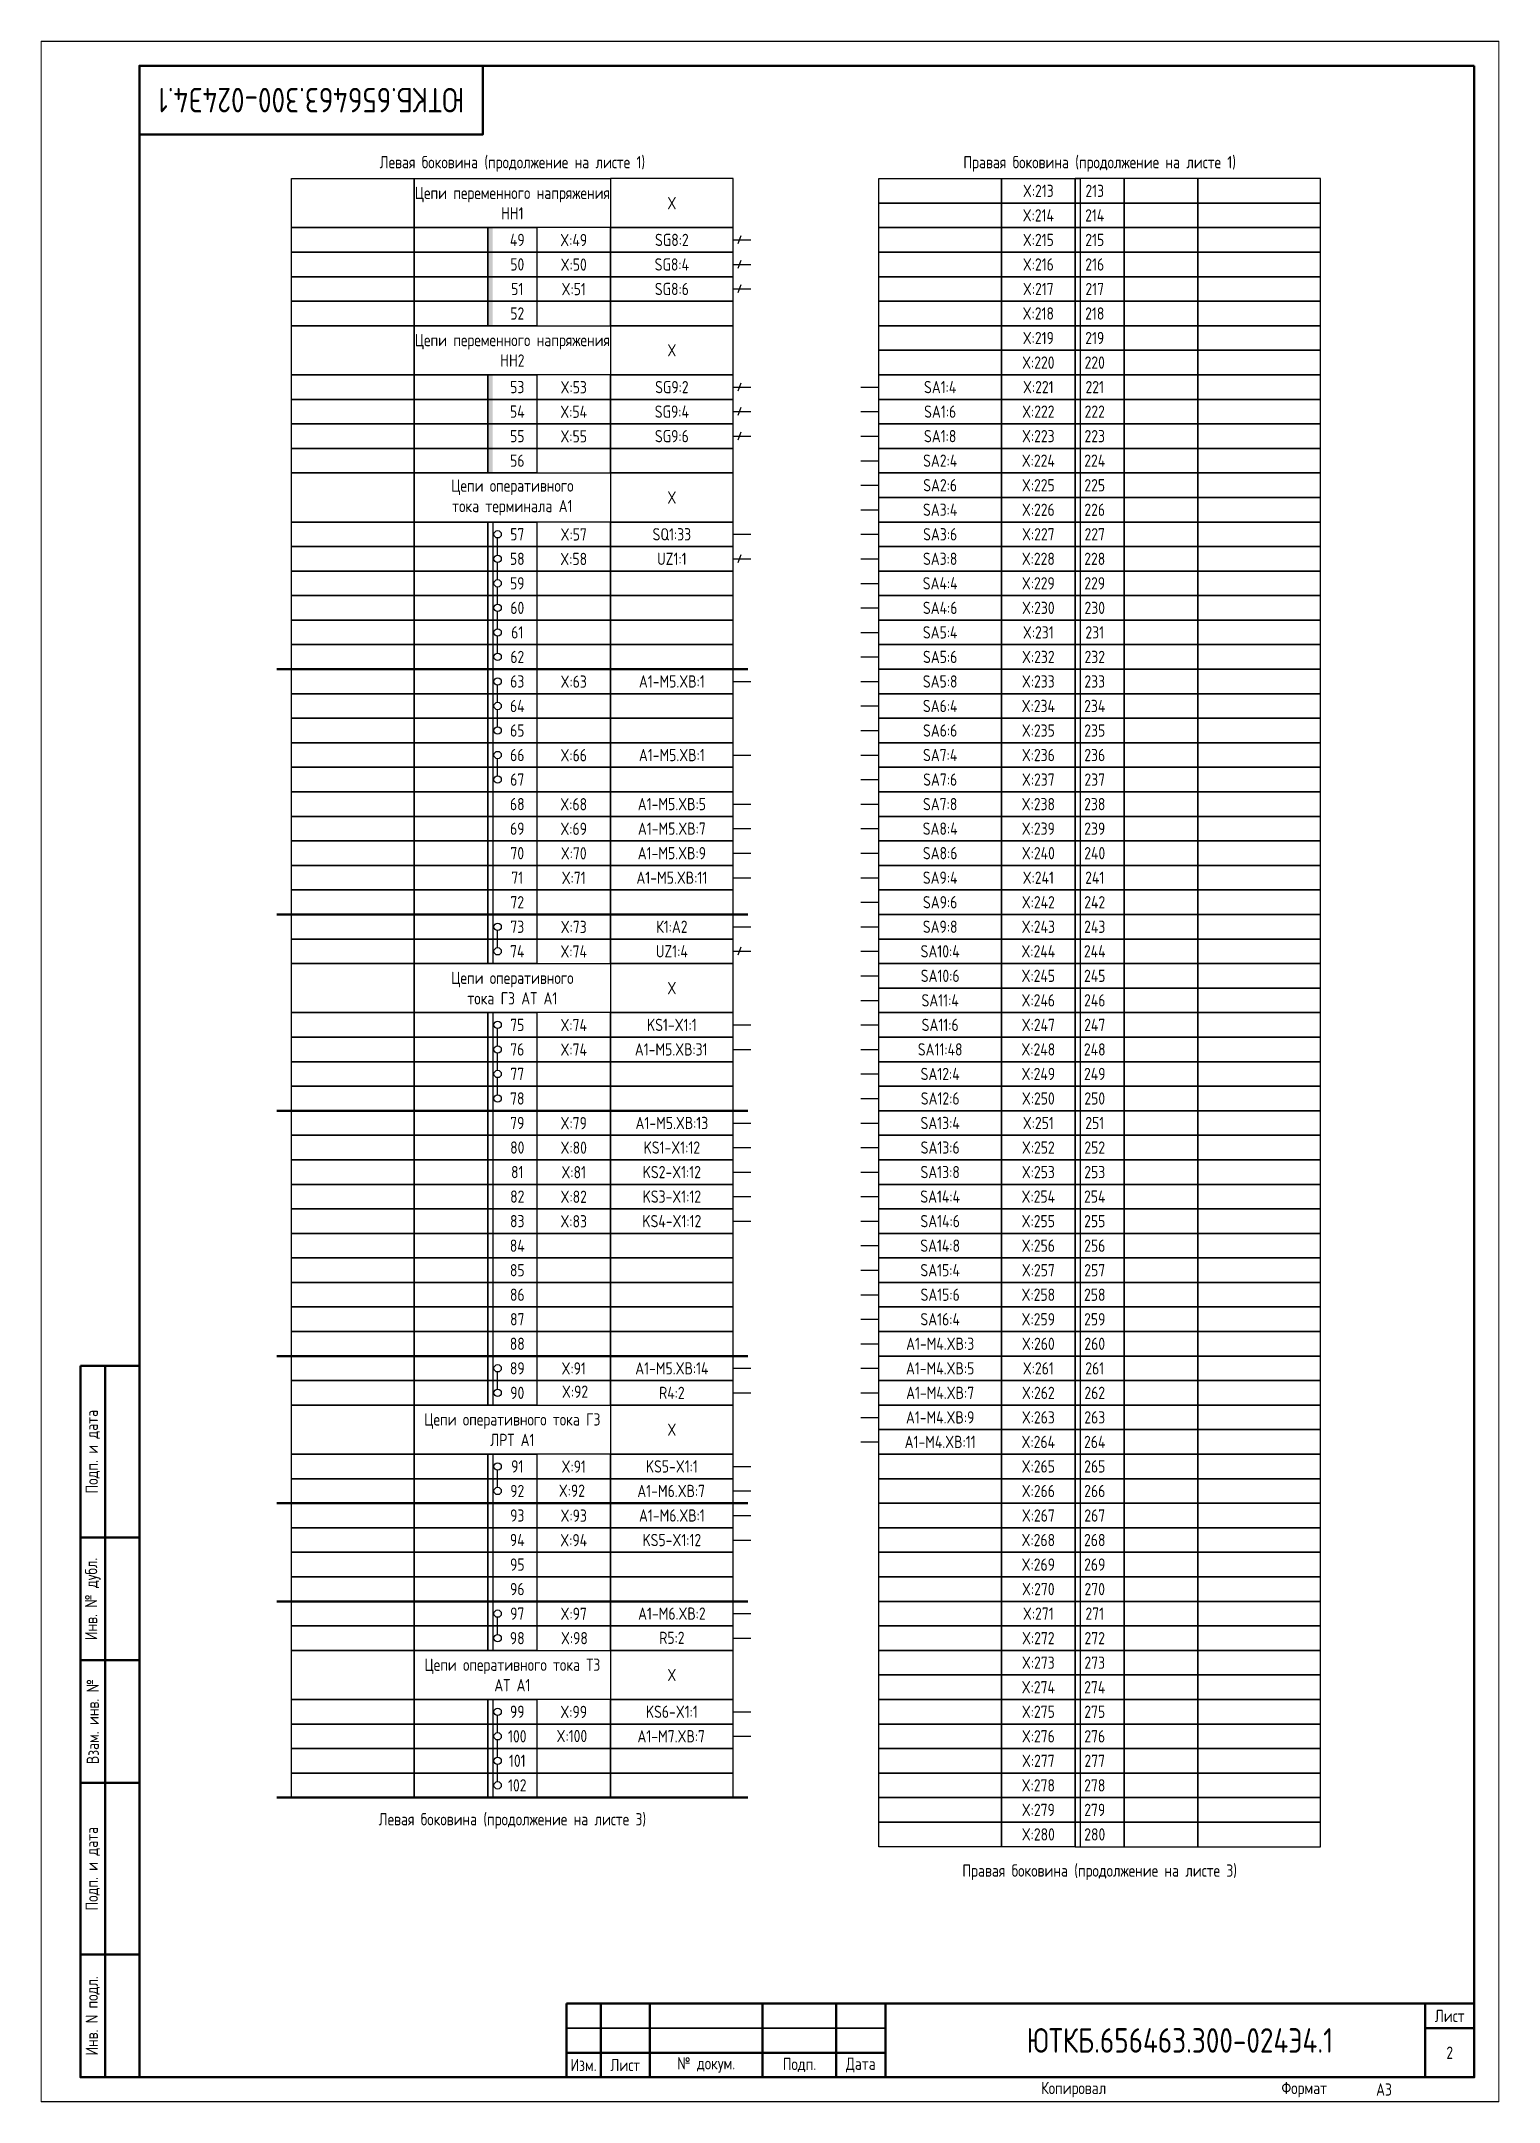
# Paper-space layout 'Э4.1_2' of a CAD drawing. Header units: millimetres, sheet in inches. Extents: x 330.3 to 347, y 96.7 to 120.3.
# The model-space entities are those that its viewports show. They can reach past a viewport. Long polylines and large blocks are cut down to what shows.
import ezdxf

# ---------------------------------------------------------------- set-up
doc = ezdxf.new("R2010")
doc.units = ezdxf.units.MM
doc.styles.add('Gost_type_A', font='GOST_0.TTF')

psp = doc.layouts.new('Э4.1_2')

msp = doc.modelspace()

# ---------------------------------------------------------------- texts
at = {"insert": (5392, 408), "char_height": 5, "width": 70, "attachment_point": 5, "rotation": 180, "style": 'Gost_type_A'}
msp.add_mtext('ЮТКБ.656463.300-024Э4.1', dxfattribs=at)
at = {"style": 'Gost_type_A'}
for s, insert, char_height, width, attachment_point in [('Левая боковина (продолжение на листе 1)', (5433, 395), 2.5, 90, 5), ('Правая боковина (продолжение на листе 1)', (5552.67, 395), 2.5, 90, 5), ('Цепи переменного напряжения НН1', (5433, 387), 2.5, 40, 5), ('X', (5465.5, 387), 2.5, 25, 5), ('SG8:2', (5465.5, 379.5), 2.5, 25, 5), ('SG8:4', (5465.5, 374.5), 2.5, 25, 5), ('SG8:6', (5465.5, 369.5), 2.5, 25, 5), ('Цепи переменного напряжения НН2', (5433, 357), 2.5, 40, 5), ('X', (5465.5, 357), 2.5, 25, 5), ('SG9:2', (5465.5, 349.5), 2.5, 25, 5), ('SA1:4', (5520.17, 349.5), 2.5, 25, 5), ('SG9:4', (5465.5, 344.5), 2.5, 25, 5), ('SA1:6', (5520.17, 344.5), 2.5, 25, 5), ('SG9:6', (5465.5, 339.5), 2.5, 25, 5), ('SA1:8', (5520.17, 339.5), 2.5, 25, 5), ('SA2:4', (5520.17, 334.5), 2.5, 25, 5), ('Цепи оперативного \\Pтока терминала А1', (5433, 327), 2.5, 40, 5), ('X', (5465.5, 327), 2.5, 25, 5), ('SA2:6', (5520.17, 329.5), 2.5, 25, 5), ('SA3:4', (5520.17, 324.5), 2.5, 25, 5), ('SQ1:33', (5465.5, 319.5), 2.5, 25, 5), ('SA3:6', (5520.17, 319.5), 2.5, 25, 5), ('SA3:8', (5520.17, 314.5), 2.5, 25, 5), ('SA4:4', (5520.17, 309.5), 2.5, 25, 5), ('SA4:6', (5520.17, 304.5), 2.5, 25, 5), ('SA5:4', (5520.17, 299.5), 2.5, 25, 5), ('SA5:6', (5520.17, 294.5), 2.5, 25, 5), ('A1-М5.XB:1', (5465.5, 289.5), 2.5, 25, 5), ('SA5:8', (5520.17, 289.5), 2.5, 25, 5), ('SA6:4', (5520.17, 284.5), 2.5, 25, 5), ('SA6:6', (5520.17, 279.5), 2.5, 25, 5), ('A1-М5.XB:1', (5465.5, 274.5), 2.5, 25, 5), ('SA7:4', (5520.17, 274.5), 2.5, 25, 5), ('SA7:6', (5520.17, 269.5), 2.5, 25, 5), ('A1-М5.XB:5', (5465.5, 264.5), 2.5, 25, 5), ('SA7:8', (5520.17, 264.5), 2.5, 25, 5), ('A1-М5.XB:7', (5465.5, 259.5), 2.5, 25, 5), ('SA8:4', (5520.17, 259.5), 2.5, 25, 5), ('A1-М5.XB:9', (5465.5, 254.5), 2.5, 25, 5), ('SA8:6', (5520.17, 254.5), 2.5, 25, 5), ('A1-М5.XB:11', (5465.5, 249.5), 2.5, 25, 5), ('SA9:4', (5520.17, 249.5), 2.5, 25, 5), ('SA9:6', (5520.17, 244.5), 2.5, 25, 5), ('К1:А2', (5465.5, 239.5), 2.5, 25, 5), ('SA9:8', (5520.17, 239.5), 2.5, 25, 5), ('SA10:4', (5520.17, 234.5), 2.5, 25, 5), ('Цепи оперативного \\Pтока ГЗ АТ А1', (5433, 227), 2.5, 40, 5), ('X', (5465.5, 227), 2.5, 25, 5), ('SA10:6', (5520.17, 229.5), 2.5, 25, 5), ('SA11:4', (5520.17, 224.5), 2.5, 25, 5), ('KS1-X1:1', (5465.5, 219.5), 2.5, 25, 5), ('SA11:6', (5520.17, 219.5), 2.5, 25, 5), ('A1-М5.XВ:31', (5465.36, 214.5), 2.5, 24.7262, 5), ('SA11:48', (5520.17, 214.5), 2.5, 25, 5), ('SA12:4', (5520.17, 209.5), 2.5, 25, 5), ('SA12:6', (5520.17, 204.5), 2.5, 25, 5), ('A1-М5.XВ:13', (5465.5, 199.5), 2.5, 25, 5), ('SA13:4', (5520.17, 199.5), 2.5, 25, 5), ('KS1-X1:12', (5465.5, 194.5), 2.5, 25, 5), ('SA13:6', (5520.17, 194.5), 2.5, 25, 5), ('KS2-X1:12', (5465.5, 189.5), 2.5, 25, 5), ('SA13:8', (5520.17, 189.5), 2.5, 25, 5), ('KS3-X1:12', (5465.5, 184.5), 2.5, 25, 5), ('SA14:4', (5520.17, 184.5), 2.5, 25, 5), ('KS4-X1:12', (5465.5, 179.5), 2.5, 25, 5), ('SA14:6', (5520.17, 179.5), 2.5, 25, 5), ('SA14:8', (5520.17, 174.5), 2.5, 25, 5), ('SA15:4', (5520.17, 169.5), 2.5, 25, 5), ('SA15:6', (5520.17, 164.5), 2.5, 25, 5), ('SA16:4', (5520.17, 159.5), 2.5, 25, 5), ('A1-M4.XB:3', (5520.17, 154.5), 2.5, 25, 5), ('A1-М5.XВ:14', (5465.5, 149.5), 2.5, 25, 5), ('A1-M4.XB:5', (5520.17, 149.5), 2.5, 25, 5), ('R4:2', (5465.5, 144.5), 2.5, 25, 5), ('A1-M4.XB:7', (5520.17, 144.5), 2.5, 25, 5), ('Цепи оперативного тока ГЗ ЛРТ А1', (5433, 137), 2.5, 40, 5), ('A1-M4.XB:9', (5520.17, 139.5), 2.5, 25, 5), ('X', (5465.5, 137), 2.5, 25, 5), ('A1-M4.XB:11', (5520.17, 134.5), 2.5, 25, 5), ('KS5-X1:1', (5465.5, 129.5), 2.5, 25, 5), ('A1-М6.XВ:7', (5465.36, 124.5), 2.5, 24.7262, 5), ('A1-М6.XВ:1', (5465.5, 119.5), 2.5, 25, 5), ('KS5-X1:12', (5465.5, 114.5), 2.5, 25, 5), ('A1-М6.XВ:2', (5465.5, 99.5), 2.5, 25, 5), ('R5:2', (5465.5, 94.57), 2.5, 25, 5), ('Цепи оперативного тока ТЗ АТ А1', (5433, 87), 2.5, 40, 5), ('X', (5465.5, 87), 2.5, 25, 5), ('KS6-X1:1', (5465.5, 79.5), 2.5, 25, 5), ('A1-М7.XВ:7', (5465.36, 74.5), 2.5, 24.7262, 5), ('Левая боковина (продолжение на листе 3)', (5433, 57.25), 2.5, 90, 5), ('\\pxt31;Правая боковина (продолжение на листе 3)', (5552.67, 46.79), 2.5, 90, 5), ('ЮТКБ.656463.300-024Э4.1', (5569, 12.5), 5, 120, 5), ('2', (5624, 10), 2.5, 10, 5), ('A3', (5609, 2.5), 2.5, 20, 4), ('A3', (5609, 2.5), 2.5, 20, 4)]:
    msp.add_mtext(s, dxfattribs=dict(at, insert=insert, char_height=char_height, width=width, attachment_point=attachment_point))
at = {"ltscale": 10, "char_height": 2.5, "attachment_point": 5, "style": 'Gost_type_A'}
for s, insert, width in [('X:213', (5540.17, 389.5), 15), ('213', (5551.67, 389.5), 8), ('X:214', (5540.17, 384.5), 15), ('214', (5551.67, 384.5), 8), ('49', (5434, 379.5), 8), ('X:49', (5445.5, 379.47), 15), ('X:215', (5540.17, 379.5), 15), ('215', (5551.67, 379.5), 8), ('50', (5434, 374.5), 8), ('X:50', (5445.5, 374.47), 15), ('X:216', (5540.17, 374.5), 15), ('216', (5551.67, 374.5), 8), ('51', (5434, 369.5), 8), ('X:51', (5445.5, 369.47), 15), ('X:217', (5540.17, 369.5), 15), ('217', (5551.67, 369.5), 8), ('52', (5434, 364.5), 8), ('X:218', (5540.17, 364.5), 15), ('218', (5551.67, 364.5), 8), ('X:219', (5540.17, 359.5), 15), ('219', (5551.67, 359.5), 8), ('X:220', (5540.17, 354.5), 15), ('220', (5551.67, 354.5), 8), ('53', (5434, 349.5), 8), ('X:53', (5445.5, 349.47), 15), ('X:221', (5540.17, 349.5), 15), ('221', (5551.67, 349.5), 8), ('54', (5434, 344.5), 8), ('X:54', (5445.5, 344.47), 15), ('X:222', (5540.17, 344.5), 15), ('222', (5551.67, 344.5), 8), ('55', (5434, 339.5), 8), ('X:55', (5445.5, 339.47), 15), ('X:223', (5540.17, 339.5), 15), ('223', (5551.67, 339.5), 8), ('56', (5434, 334.5), 8), ('X:224', (5540.17, 334.5), 15), ('224', (5551.67, 334.5), 8), ('X:225', (5540.17, 329.5), 15), ('225', (5551.67, 329.5), 8), ('X:226', (5540.17, 324.5), 15), ('226', (5551.67, 324.5), 8), ('57', (5434, 319.5), 8), ('X:57', (5445.5, 319.47), 15), ('X:227', (5540.17, 319.5), 15), ('227', (5551.67, 319.5), 8), ('58', (5434, 314.5), 8), ('X:58', (5445.5, 314.47), 15), ('X:228', (5540.17, 314.5), 15), ('228', (5551.67, 314.5), 8), ('59', (5434, 309.5), 8), ('X:229', (5540.17, 309.5), 15), ('229', (5551.67, 309.5), 8), ('60', (5434, 304.5), 8), ('X:230', (5540.17, 304.5), 15), ('230', (5551.67, 304.5), 8), ('61', (5434, 299.5), 8), ('X:231', (5540.17, 299.5), 15), ('231', (5551.67, 299.5), 8), ('62', (5434, 294.5), 8), ('X:232', (5540.17, 294.5), 15), ('232', (5551.67, 294.5), 8), ('63', (5434, 289.5), 8), ('X:63', (5445.5, 289.47), 15), ('X:233', (5540.17, 289.5), 15), ('233', (5551.67, 289.5), 8), ('64', (5434, 284.5), 8), ('X:234', (5540.17, 284.5), 15), ('234', (5551.67, 284.5), 8), ('65', (5434, 279.5), 8), ('X:235', (5540.17, 279.5), 15), ('235', (5551.67, 279.5), 8), ('66', (5434, 274.5), 8), ('X:66', (5445.5, 274.47), 15), ('X:236', (5540.17, 274.5), 15), ('236', (5551.67, 274.5), 8), ('67', (5434, 269.5), 8), ('X:237', (5540.17, 269.5), 15), ('237', (5551.67, 269.5), 8), ('68', (5434, 264.5), 8), ('X:68', (5445.5, 264.47), 15), ('X:238', (5540.17, 264.5), 15), ('238', (5551.67, 264.5), 8), ('69', (5434, 259.5), 8), ('X:69', (5445.5, 259.47), 15), ('X:239', (5540.17, 259.5), 15), ('239', (5551.67, 259.5), 8), ('70', (5434, 254.5), 8), ('X:70', (5445.5, 254.47), 15), ('X:240', (5540.17, 254.5), 15), ('240', (5551.67, 254.5), 8), ('71', (5434, 249.5), 8), ('X:71', (5445.5, 249.47), 15), ('X:241', (5540.17, 249.5), 15), ('241', (5551.67, 249.5), 8), ('72', (5434, 244.5), 8), ('X:242', (5540.17, 244.5), 15), ('242', (5551.67, 244.5), 8), ('73', (5434, 239.5), 8), ('X:73', (5445.5, 239.47), 15), ('X:243', (5540.17, 239.5), 15), ('243', (5551.67, 239.5), 8), ('74', (5434, 234.5), 8), ('X:74', (5445.5, 234.47), 15), ('X:244', (5540.17, 234.5), 15), ('244', (5551.67, 234.5), 8), ('X:245', (5540.17, 229.5), 15), ('245', (5551.67, 229.5), 8), ('X:246', (5540.17, 224.5), 15), ('246', (5551.67, 224.5), 8), ('75', (5434, 219.5), 8), ('X:74', (5445.5, 219.47), 15), ('X:247', (5540.17, 219.5), 15), ('247', (5551.67, 219.5), 8), ('76', (5434, 214.5), 8), ('X:74', (5445.5, 214.47), 15), ('X:248', (5540.17, 214.5), 15), ('248', (5551.67, 214.5), 8), ('77', (5434, 209.5), 8), ('X:249', (5540.17, 209.5), 15), ('249', (5551.67, 209.5), 8), ('78', (5434, 204.5), 8), ('X:250', (5540.17, 204.5), 15), ('250', (5551.67, 204.5), 8), ('79', (5434, 199.5), 8), ('X:79', (5445.5, 199.47), 15), ('X:251', (5540.17, 199.5), 15), ('251', (5551.67, 199.5), 8), ('80', (5434, 194.5), 8), ('X:80', (5445.5, 194.47), 15), ('X:252', (5540.17, 194.5), 15), ('252', (5551.67, 194.5), 8), ('81', (5434, 189.5), 8), ('X:81', (5445.5, 189.47), 15), ('X:253', (5540.17, 189.5), 15), ('253', (5551.67, 189.5), 8), ('82', (5434, 184.5), 8), ('X:82', (5445.5, 184.47), 15), ('X:254', (5540.17, 184.5), 15), ('254', (5551.67, 184.5), 8), ('83', (5434, 179.5), 8), ('X:83', (5445.5, 179.47), 15), ('X:255', (5540.17, 179.5), 15), ('255', (5551.67, 179.5), 8), ('84', (5434, 174.5), 8), ('X:256', (5540.17, 174.5), 15), ('256', (5551.67, 174.5), 8), ('85', (5434, 169.5), 8), ('X:257', (5540.17, 169.5), 15), ('257', (5551.67, 169.5), 8), ('86', (5434, 164.5), 8), ('X:258', (5540.17, 164.5), 15), ('258', (5551.67, 164.5), 8), ('87', (5434, 159.5), 8), ('X:259', (5540.17, 159.5), 15), ('259', (5551.67, 159.5), 8), ('88', (5434, 154.5), 8), ('X:260', (5540.17, 154.5), 15), ('260', (5551.67, 154.5), 8), ('89', (5434, 149.5), 8), ('X:91', (5445.5, 149.47), 15), ('X:261', (5540.17, 149.5), 15), ('261', (5551.67, 149.5), 8), ('90', (5434, 144.5), 8), ('X:92', (5445.77, 144.74), 15), ('X:262', (5540.17, 144.5), 15), ('262', (5551.67, 144.5), 8), ('X:263', (5540.17, 139.5), 15), ('263', (5551.67, 139.5), 8), ('X:264', (5540.17, 134.5), 15), ('264', (5551.67, 134.5), 8), ('91', (5434, 129.5), 8), ('X:91', (5445.5, 129.47), 15), ('X:265', (5540.17, 129.5), 15), ('265', (5551.67, 129.5), 8), ('92', (5434, 124.5), 8), ('X:92', (5445.13, 124.55), 15), ('X:266', (5540.17, 124.5), 15), ('266', (5551.67, 124.5), 8), ('93', (5434, 119.5), 8), ('X:93', (5445.5, 119.47), 15), ('X:267', (5540.17, 119.5), 15), ('267', (5551.67, 119.5), 8), ('94', (5434, 114.5), 8), ('X:94', (5445.5, 114.47), 15), ('X:268', (5540.17, 114.5), 15), ('268', (5551.67, 114.5), 8), ('95', (5434, 109.5), 8), ('X:269', (5540.17, 109.5), 15), ('269', (5551.67, 109.5), 8), ('96', (5434, 104.5), 8), ('X:270', (5540.17, 104.5), 15), ('270', (5551.67, 104.5), 8), ('97', (5434, 99.5), 8), ('X:97', (5445.5, 99.47), 15), ('X:271', (5540.17, 99.5), 15), ('271', (5551.67, 99.5), 8), ('98', (5434, 94.5), 8), ('X:98', (5445.64, 94.5), 15.2738), ('X:272', (5540.17, 94.5), 15), ('272', (5551.67, 94.5), 8), ('X:273', (5540.17, 89.5), 15), ('273', (5551.67, 89.5), 8), ('X:274', (5540.17, 84.5), 15), ('274', (5551.67, 84.5), 8), ('99', (5434, 79.5), 8), ('X:99', (5445.5, 79.47), 15), ('X:275', (5540.17, 79.5), 15), ('275', (5551.67, 79.5), 8), ('100', (5434, 74.5), 8), ('X:100', (5445.13, 74.55), 15), ('X:276', (5540.17, 74.5), 15), ('276', (5551.67, 74.5), 8), ('101', (5434, 69.5), 8), ('X:277', (5540.17, 69.5), 15), ('277', (5551.67, 69.5), 8), ('102', (5434, 64.5), 8), ('X:278', (5540.17, 64.5), 15), ('278', (5551.67, 64.5), 8), ('X:279', (5540.17, 59.5), 15), ('279', (5551.67, 59.5), 8), ('X:280', (5540.17, 54.5), 15), ('280', (5551.67, 54.5), 8)]:
    msp.add_mtext(s, dxfattribs=dict(at, insert=insert, width=width))
at = {"color": 0, "char_height": 2.5, "width": 25, "attachment_point": 5, "style": 'Gost_type_A'}
for s, insert in [('UZ1:1', (5465.5, 314.5)), ('UZ1:4', (5465.5, 234.5))]:
    msp.add_mtext(s, dxfattribs=dict(at, insert=insert))

# ---------------------------------------------------------------- blocks, each defined once
blk = doc.blocks.new('Штамп левый нижний')
at = {"lineweight": 50}
for points in [[(-12, 145), (-7, 145), (-7, 110), (-12, 110)], [(-7, 145), (0, 145), (0, 110), (-7, 110)], [(-12, 110), (-7, 110), (-7, 85), (-12, 85)], [(-7, 110), (0, 110), (0, 85), (-7, 85)], [(-12, 85), (-7, 85), (-7, 60), (-12, 60)], [(-7, 85), (0, 85), (0, 60), (-7, 60)], [(-12, 60), (-7, 60), (-7, 25), (-12, 25)], [(-7, 60), (0, 60), (0, 25), (-7, 25)], [(-12, 25), (-7, 25), (-7, 0), (-12, 0)], [(-7, 25), (0, 25), (0, 0), (-7, 0)]]:
    blk.add_lwpolyline(points, close=True, dxfattribs=at)
at = {"char_height": 2.5, "attachment_point": 5, "rotation": 90, "style": 'Gost_type_A'}
for s, insert, width in [('Подп. и дата', (-9.5, 127.5), 35), ('Инв. № дубл.', (-9.5, 97.5), 25), ('Взам. инв. №', (-9.5, 72.5), 25), ('Подп. и дата', (-9.5, 42.5), 35), ('Инв. N подл.', (-9.5, 12.5), 25)]:
    blk.add_mtext(s, dxfattribs=dict(at, insert=insert, width=width))
blk = doc.blocks.new('Штамп угловой верхний')
at = {"lineweight": 50}
blk.add_lwpolyline([(0, 0), (70, 0), (70, -14), (0, -14)], close=True, dxfattribs=at)
blk = doc.blocks.new('Штамп малый нижний')
at = {"lineweight": 50}
for points in [[(-185, 15), (-178, 15), (-178, 5), (-185, 5)], [(-178, 15), (-168, 15), (-168, 5), (-178, 5)], [(-168, 15), (-145, 15), (-145, 5), (-168, 5)], [(-145, 15), (-130, 15), (-130, 5), (-145, 5)], [(-130, 15), (-120, 15), (-120, 5), (-130, 5)], [(-120, 15), (-10, 15), (-10, 0), (-120, 0)], [(-10, 15), (0, 15), (0, 10), (-10, 10)], [(-10, 10), (0, 10), (0, 0), (-10, 0)], [(-185, 5), (-178, 5), (-178, 0), (-185, 0)], [(-178, 5), (-168, 5), (-168, 0), (-178, 0)], [(-168, 5), (-145, 5), (-145, 0), (-168, 0)], [(-145, 5), (-130, 5), (-130, 0), (-145, 0)], [(-130, 5), (-120, 5), (-120, 0), (-130, 0)]]:
    blk.add_lwpolyline(points, close=True, dxfattribs=at)
for points in [[(-185, 15), (-178, 15), (-178, 10), (-185, 10)], [(-178, 15), (-168, 15), (-168, 10), (-178, 10)], [(-168, 15), (-145, 15), (-145, 10), (-168, 10)], [(-145, 15), (-130, 15), (-130, 10), (-145, 10)], [(-130, 15), (-120, 15), (-120, 10), (-130, 10)], [(-185, 10), (-178, 10), (-178, 5), (-185, 5)], [(-178, 10), (-168, 10), (-168, 5), (-178, 5)], [(-168, 10), (-145, 10), (-145, 5), (-168, 5)], [(-145, 10), (-130, 10), (-130, 5), (-145, 5)], [(-130, 10), (-120, 10), (-120, 5), (-130, 5)]]:
    blk.add_lwpolyline(points, close=True)
at = {"char_height": 2.5, "style": 'Gost_type_A'}
for s, insert, width, attachment_point in [('Лист', (-5, 12.5), 10, 5), ('Изм.', (-181.5, 2.5), 7, 5), ('Лист', (-173, 2.5), 10, 5), ('№ докум.', (-156.5, 2.5), 23, 5), ('Подп.', (-137.5, 2.5), 15, 5), ('Дата', (-125, 2.5), 10, 5), ('Копировал', (-75, -2.53), 13.1202, 6), ('Формат', (-30, -2.53), 13.1202, 6)]:
    blk.add_mtext(s, dxfattribs=dict(at, insert=insert, width=width, attachment_point=attachment_point))

# ---------------------------------------------------------------- hatches: boundary and pattern name
h = msp.add_hatch(color=7)
h.dxf.hatch_style = 1
h.paths.add_polyline_path([(5429, 382), (5428, 382), (5428, 362), (5429, 362)])
h = msp.add_hatch(color=7)
h.dxf.hatch_style = 1
h.paths.add_polyline_path([(5429, 352), (5428, 352), (5428, 332), (5429, 332)])

# ---------------------------------------------------------------- linework, layer by layer
for p, q in [((5478, 379.5), (5481.62, 379.5)), ((5479.54, 380.31), (5478.96, 378.69)), ((5478, 374.5), (5481.62, 374.5)), ((5479.54, 375.31), (5478.96, 373.69)), ((5479.54, 370.31), (5478.96, 368.69)), ((5478, 369.5), (5481.62, 369.5)), ((5478, 349.5), (5481.62, 349.5)), ((5479.54, 350.31), (5478.96, 348.69)), ((5504.04, 349.5), (5507.67, 349.5)), ((5478, 344.5), (5481.62, 344.5)), ((5479.54, 345.31), (5478.96, 343.69)), ((5504.04, 344.5), (5507.67, 344.5)), ((5479.54, 340.31), (5478.96, 338.69)), ((5478, 339.5), (5481.62, 339.5)), ((5504.04, 339.5), (5507.67, 339.5)), ((5504.04, 334.5), (5507.67, 334.5)), ((5504.04, 329.5), (5507.67, 329.5)), ((5504.04, 324.5), (5507.67, 324.5)), ((5478, 319.5), (5481.62, 319.5)), ((5504.04, 319.5), (5507.67, 319.5)), ((5479.54, 315.31), (5478.96, 313.69)), ((5478, 314.5), (5481.62, 314.5)), ((5504.04, 314.5), (5507.67, 314.5)), ((5504.04, 309.5), (5507.67, 309.5)), ((5504.04, 304.5), (5507.67, 304.5)), ((5504.04, 299.5), (5507.67, 299.5)), ((5504.04, 294.5), (5507.67, 294.5)), ((5478, 289.5), (5481.62, 289.5)), ((5504.04, 289.5), (5507.67, 289.5)), ((5504.04, 284.5), (5507.67, 284.5)), ((5504.04, 279.5), (5507.67, 279.5)), ((5478, 274.5), (5481.62, 274.5)), ((5504.04, 274.5), (5507.67, 274.5)), ((5504.04, 269.5), (5507.67, 269.5)), ((5478, 264.5), (5481.62, 264.5)), ((5504.04, 264.5), (5507.67, 264.5)), ((5478, 259.5), (5481.62, 259.5)), ((5504.04, 259.5), (5507.67, 259.5)), ((5478, 254.5), (5481.62, 254.5)), ((5504.04, 254.5), (5507.67, 254.5)), ((5478, 249.5), (5481.62, 249.5)), ((5504.04, 249.5), (5507.67, 249.5)), ((5504.04, 244.5), (5507.67, 244.5)), ((5478, 239.5), (5481.62, 239.5)), ((5504.04, 239.5), (5507.67, 239.5)), ((5479.54, 235.31), (5478.96, 233.69)), ((5478, 234.5), (5481.62, 234.5)), ((5504.04, 234.5), (5507.67, 234.5)), ((5504.04, 229.5), (5507.67, 229.5)), ((5504.04, 224.5), (5507.67, 224.5)), ((5478, 219.5), (5481.62, 219.5)), ((5504.04, 219.5), (5507.67, 219.5)), ((5478, 214.5), (5481.62, 214.5)), ((5504.04, 214.5), (5507.67, 214.5)), ((5504.04, 209.5), (5507.67, 209.5)), ((5504.04, 204.5), (5507.67, 204.5)), ((5478, 199.5), (5481.62, 199.5)), ((5504.04, 199.5), (5507.67, 199.5)), ((5478, 194.5), (5481.62, 194.5)), ((5504.04, 194.5), (5507.67, 194.5)), ((5478, 189.5), (5481.62, 189.5)), ((5504.04, 189.5), (5507.67, 189.5)), ((5478, 184.5), (5481.62, 184.5)), ((5504.04, 184.5), (5507.67, 184.5)), ((5478, 179.5), (5481.62, 179.5)), ((5478, 179.5), (5481.62, 179.5)), ((5504.04, 179.5), (5507.67, 179.5)), ((5504.04, 174.5), (5507.67, 174.5)), ((5504.04, 169.5), (5507.67, 169.5)), ((5504.04, 164.5), (5507.67, 164.5)), ((5504.04, 159.5), (5507.67, 159.5)), ((5504.04, 154.5), (5507.67, 154.5)), ((5478, 149.5), (5481.62, 149.5)), ((5504.04, 149.5), (5507.67, 149.5)), ((5478, 144.5), (5481.62, 144.5)), ((5504.04, 144.5), (5507.67, 144.5)), ((5504.04, 139.5), (5507.67, 139.5)), ((5504.04, 134.5), (5507.67, 134.5)), ((5478, 129.5), (5481.62, 129.5)), ((5478, 124.5), (5481.62, 124.5)), ((5478, 119.5), (5481.62, 119.5)), ((5478, 114.5), (5481.62, 114.5)), ((5478, 99.5), (5481.62, 99.5)), ((5478, 94.5), (5481.62, 94.5)), ((5478, 79.5), (5481.62, 79.5)), ((5478, 74.5), (5481.62, 74.5))]:
    msp.add_line(p, q)
at = {"lineweight": -2}
for p, q in [((5430, 315.25), (5430, 318.75)), ((5430, 310.25), (5430, 313.75)), ((5430, 305.25), (5430, 308.75)), ((5430, 300.25), (5430, 303.75)), ((5430, 295.25), (5430, 298.75)), ((5430, 285.25), (5430, 288.75)), ((5430, 280.25), (5430, 283.75)), ((5430, 270.25), (5430, 273.75))]:
    msp.add_line(p, q, dxfattribs=at)
at = {"lineweight": 50}
for p, q in [((5385, 292), (5481, 292)), ((5385, 242), (5481, 242)), ((5385, 202), (5481, 202)), ((5385, 152), (5481, 152)), ((5385, 122), (5481, 122)), ((5385, 102), (5481, 102)), ((5385, 62), (5481, 62))]:
    msp.add_line(p, q, dxfattribs=at)
at = {"color": 7, "lineweight": -2}
for p, q in [((5430, 235.25), (5430, 238.75)), ((5430, 215.25), (5430, 218.75)), ((5430, 210.25), (5430, 213.75)), ((5430, 205.25), (5430, 208.75)), ((5430, 145.25), (5430, 148.75)), ((5430, 125.25), (5430, 128.75)), ((5430, 95.25), (5430, 98.75)), ((5430, 75.25), (5430, 78.75)), ((5430, 70.25), (5430, 73.75)), ((5430, 65.25), (5430, 68.75))]:
    msp.add_line(p, q, dxfattribs=at)
for points in [[(5337, 420), (5337, 0), (5040, 0), (5040, 420)], [(5634, 420), (5634, 0), (5337, 0), (5337, 420)], [(5931, 420), (5931, 0), (5634, 0), (5634, 420)], [(5388, 392), (5413, 392), (5413, 382), (5388, 382)], [(5413, 392), (5453, 392), (5453, 382), (5413, 382)], [(5478, 392), (5453, 392), (5453, 382), (5478, 382)], [(5507.67, 392), (5532.67, 392), (5532.67, 387), (5507.67, 387)], [(5507.67, 392), (5532.67, 392), (5532.67, 387), (5507.67, 387)], [(5532.67, 392), (5547.67, 392), (5547.67, 387), (5532.67, 387)], [(5532.67, 392), (5547.67, 392), (5547.67, 387), (5532.67, 387)], [(5557.67, 392), (5547.67, 392), (5547.67, 387), (5557.67, 387)], [(5557.67, 392), (5547.67, 392), (5547.67, 387), (5557.67, 387)], [(5547.67, 391.99), (5548.67, 391.99), (5548.67, 162), (5547.67, 162)], [(5572.67, 392), (5557.67, 392), (5557.67, 387), (5572.67, 387)], [(5572.67, 392), (5557.67, 392), (5557.67, 387), (5572.67, 387)], [(5597.67, 392), (5572.67, 392), (5572.67, 387), (5597.67, 387)], [(5597.67, 392), (5572.67, 392), (5572.67, 387), (5597.67, 387)], [(5507.67, 387), (5532.67, 387), (5532.67, 382), (5507.67, 382)], [(5532.67, 387), (5547.67, 387), (5547.67, 382), (5532.67, 382)], [(5557.67, 387), (5547.67, 387), (5547.67, 382), (5557.67, 382)], [(5572.67, 387), (5557.67, 387), (5557.67, 382), (5572.67, 382)], [(5597.67, 387), (5572.67, 387), (5572.67, 382), (5597.67, 382)], [(5388, 382), (5413, 382), (5413, 377), (5388, 377)], [(5413, 382), (5428, 382), (5428, 377), (5413, 377)], [(5428, 382), (5438, 382), (5438, 377), (5428, 377)], [(5453, 382), (5438, 382), (5438, 377), (5453, 377)], [(5478, 382), (5453, 382), (5453, 377), (5478, 377)], [(5507.67, 382), (5532.67, 382), (5532.67, 377), (5507.67, 377)], [(5507.67, 382), (5532.67, 382), (5532.67, 377), (5507.67, 377)], [(5532.67, 382), (5547.67, 382), (5547.67, 377), (5532.67, 377)], [(5532.67, 382), (5547.67, 382), (5547.67, 377), (5532.67, 377)], [(5557.67, 382), (5547.67, 382), (5547.67, 377), (5557.67, 377)], [(5557.67, 382), (5547.67, 382), (5547.67, 377), (5557.67, 377)], [(5572.67, 382), (5557.67, 382), (5557.67, 377), (5572.67, 377)], [(5572.67, 382), (5557.67, 382), (5557.67, 377), (5572.67, 377)], [(5597.67, 382), (5572.67, 382), (5572.67, 377), (5597.67, 377)], [(5597.67, 382), (5572.67, 382), (5572.67, 377), (5597.67, 377)], [(5388, 377), (5413, 377), (5413, 372), (5388, 372)], [(5413, 377), (5428, 377), (5428, 372), (5413, 372)], [(5428, 377), (5438, 377), (5438, 372), (5428, 372)], [(5453, 377), (5438, 377), (5438, 372), (5453, 372)], [(5478, 377), (5453, 377), (5453, 372), (5478, 372)], [(5507.67, 377), (5532.67, 377), (5532.67, 372), (5507.67, 372)], [(5532.67, 377), (5547.67, 377), (5547.67, 372), (5532.67, 372)], [(5557.67, 377), (5547.67, 377), (5547.67, 372), (5557.67, 372)], [(5572.67, 377), (5557.67, 377), (5557.67, 372), (5572.67, 372)], [(5597.67, 377), (5572.67, 377), (5572.67, 372), (5597.67, 372)], [(5388, 372), (5413, 372), (5413, 367), (5388, 367)], [(5413, 372), (5428, 372), (5428, 367), (5413, 367)], [(5428, 372), (5438, 372), (5438, 367), (5428, 367)], [(5453, 372), (5438, 372), (5438, 367), (5453, 367)], [(5478, 372), (5453, 372), (5453, 367), (5478, 367)], [(5507.67, 372), (5532.67, 372), (5532.67, 367), (5507.67, 367)], [(5532.67, 372), (5547.67, 372), (5547.67, 367), (5532.67, 367)], [(5557.67, 372), (5547.67, 372), (5547.67, 367), (5557.67, 367)], [(5572.67, 372), (5557.67, 372), (5557.67, 367), (5572.67, 367)], [(5597.67, 372), (5572.67, 372), (5572.67, 367), (5597.67, 367)], [(5388, 367), (5413, 367), (5413, 362), (5388, 362)], [(5413, 367), (5428, 367), (5428, 362), (5413, 362)], [(5428, 367), (5438, 367), (5438, 362), (5428, 362)], [(5453, 367), (5438, 367), (5438, 362), (5453, 362)], [(5478, 367), (5453, 367), (5453, 362), (5478, 362)], [(5507.67, 367), (5532.67, 367), (5532.67, 362), (5507.67, 362)], [(5532.67, 367), (5547.67, 367), (5547.67, 362), (5532.67, 362)], [(5557.67, 367), (5547.67, 367), (5547.67, 362), (5557.67, 362)], [(5572.67, 367), (5557.67, 367), (5557.67, 362), (5572.67, 362)], [(5597.67, 367), (5572.67, 367), (5572.67, 362), (5597.67, 362)], [(5388, 362), (5413, 362), (5413, 352), (5388, 352)], [(5413, 362), (5453, 362), (5453, 352), (5413, 352)], [(5478, 362), (5453, 362), (5453, 352), (5478, 352)], [(5507.67, 362), (5532.67, 362), (5532.67, 357), (5507.67, 357)], [(5532.67, 362), (5547.67, 362), (5547.67, 357), (5532.67, 357)], [(5557.67, 362), (5547.67, 362), (5547.67, 357), (5557.67, 357)], [(5572.67, 362), (5557.67, 362), (5557.67, 357), (5572.67, 357)], [(5597.67, 362), (5572.67, 362), (5572.67, 357), (5597.67, 357)], [(5507.67, 357), (5532.67, 357), (5532.67, 352), (5507.67, 352)], [(5532.67, 357), (5547.67, 357), (5547.67, 352), (5532.67, 352)], [(5557.67, 357), (5547.67, 357), (5547.67, 352), (5557.67, 352)], [(5572.67, 357), (5557.67, 357), (5557.67, 352), (5572.67, 352)], [(5597.67, 357), (5572.67, 357), (5572.67, 352), (5597.67, 352)], [(5388, 352), (5413, 352), (5413, 347), (5388, 347)], [(5413, 352), (5428, 352), (5428, 347), (5413, 347)], [(5428, 352), (5438, 352), (5438, 347), (5428, 347)], [(5453, 352), (5438, 352), (5438, 347), (5453, 347)], [(5478, 352), (5453, 352), (5453, 347), (5478, 347)], [(5507.67, 352), (5532.67, 352), (5532.67, 347), (5507.67, 347)], [(5532.67, 352), (5547.67, 352), (5547.67, 347), (5532.67, 347)], [(5557.67, 352), (5547.67, 352), (5547.67, 347), (5557.67, 347)], [(5572.67, 352), (5557.67, 352), (5557.67, 347), (5572.67, 347)], [(5597.67, 352), (5572.67, 352), (5572.67, 347), (5597.67, 347)], [(5388, 347), (5413, 347), (5413, 342), (5388, 342)], [(5413, 347), (5428, 347), (5428, 342), (5413, 342)], [(5428, 347), (5438, 347), (5438, 342), (5428, 342)], [(5453, 347), (5438, 347), (5438, 342), (5453, 342)], [(5478, 347), (5453, 347), (5453, 342), (5478, 342)], [(5507.67, 347), (5532.67, 347), (5532.67, 342), (5507.67, 342)], [(5532.67, 347), (5547.67, 347), (5547.67, 342), (5532.67, 342)], [(5557.67, 347), (5547.67, 347), (5547.67, 342), (5557.67, 342)], [(5572.67, 347), (5557.67, 347), (5557.67, 342), (5572.67, 342)], [(5597.67, 347), (5572.67, 347), (5572.67, 342), (5597.67, 342)], [(5388, 342), (5413, 342), (5413, 337), (5388, 337)], [(5413, 342), (5428, 342), (5428, 337), (5413, 337)], [(5428, 342), (5438, 342), (5438, 337), (5428, 337)], [(5453, 342), (5438, 342), (5438, 337), (5453, 337)], [(5478, 342), (5453, 342), (5453, 337), (5478, 337)], [(5507.67, 342), (5532.67, 342), (5532.67, 337), (5507.67, 337)], [(5532.67, 342), (5547.67, 342), (5547.67, 337), (5532.67, 337)], [(5557.67, 342), (5547.67, 342), (5547.67, 337), (5557.67, 337)], [(5572.67, 342), (5557.67, 342), (5557.67, 337), (5572.67, 337)], [(5597.67, 342), (5572.67, 342), (5572.67, 337), (5597.67, 337)], [(5388, 337), (5413, 337), (5413, 332), (5388, 332)], [(5413, 337), (5428, 337), (5428, 332), (5413, 332)], [(5428, 337), (5438, 337), (5438, 332), (5428, 332)], [(5453, 337), (5438, 337), (5438, 332), (5453, 332)], [(5478, 337), (5453, 337), (5453, 332), (5478, 332)], [(5507.67, 337), (5532.67, 337), (5532.67, 332), (5507.67, 332)], [(5532.67, 337), (5547.67, 337), (5547.67, 332), (5532.67, 332)], [(5557.67, 337), (5547.67, 337), (5547.67, 332), (5557.67, 332)], [(5572.67, 337), (5557.67, 337), (5557.67, 332), (5572.67, 332)], [(5597.67, 337), (5572.67, 337), (5572.67, 332), (5597.67, 332)], [(5388, 332), (5413, 332), (5413, 322), (5388, 322)], [(5413, 332), (5453, 332), (5453, 322), (5413, 322)], [(5478, 332), (5453, 332), (5453, 322), (5478, 322)], [(5507.67, 332), (5532.67, 332), (5532.67, 327), (5507.67, 327)], [(5532.67, 332), (5547.67, 332), (5547.67, 327), (5532.67, 327)], [(5557.67, 332), (5547.67, 332), (5547.67, 327), (5557.67, 327)], [(5572.67, 332), (5557.67, 332), (5557.67, 327), (5572.67, 327)], [(5597.67, 332), (5572.67, 332), (5572.67, 327), (5597.67, 327)], [(5507.67, 327), (5532.67, 327), (5532.67, 322), (5507.67, 322)], [(5532.67, 327), (5547.67, 327), (5547.67, 322), (5532.67, 322)], [(5557.67, 327), (5547.67, 327), (5547.67, 322), (5557.67, 322)], [(5572.67, 327), (5557.67, 327), (5557.67, 322), (5572.67, 322)], [(5597.67, 327), (5572.67, 327), (5572.67, 322), (5597.67, 322)], [(5388, 322), (5413, 322), (5413, 317), (5388, 317)], [(5413, 322), (5428, 322), (5428, 317), (5413, 317)], [(5428, 322), (5438, 322), (5438, 317), (5428, 317)], [(5453, 322), (5438, 322), (5438, 317), (5453, 317)], [(5478, 322), (5453, 322), (5453, 317), (5478, 317)], [(5507.67, 322), (5532.67, 322), (5532.67, 317), (5507.67, 317)], [(5532.67, 322), (5547.67, 322), (5547.67, 317), (5532.67, 317)], [(5557.67, 322), (5547.67, 322), (5547.67, 317), (5557.67, 317)], [(5572.67, 322), (5557.67, 322), (5557.67, 317), (5572.67, 317)], [(5597.67, 322), (5572.67, 322), (5572.67, 317), (5597.67, 317)], [(5388, 317), (5413, 317), (5413, 312), (5388, 312)], [(5413, 317), (5428, 317), (5428, 312), (5413, 312)], [(5428, 317), (5438, 317), (5438, 312), (5428, 312)], [(5453, 317), (5438, 317), (5438, 312), (5453, 312)], [(5478, 317), (5453, 317), (5453, 312), (5478, 312)], [(5507.67, 317), (5532.67, 317), (5532.67, 312), (5507.67, 312)], [(5532.67, 317), (5547.67, 317), (5547.67, 312), (5532.67, 312)], [(5557.67, 317), (5547.67, 317), (5547.67, 312), (5557.67, 312)], [(5572.67, 317), (5557.67, 317), (5557.67, 312), (5572.67, 312)], [(5597.67, 317), (5572.67, 317), (5572.67, 312), (5597.67, 312)], [(5388, 312), (5413, 312), (5413, 307), (5388, 307)], [(5413, 312), (5428, 312), (5428, 307), (5413, 307)], [(5428, 312), (5438, 312), (5438, 307), (5428, 307)], [(5453, 312), (5438, 312), (5438, 307), (5453, 307)], [(5478, 312), (5453, 312), (5453, 307), (5478, 307)], [(5507.67, 312), (5532.67, 312), (5532.67, 307), (5507.67, 307)], [(5532.67, 312), (5547.67, 312), (5547.67, 307), (5532.67, 307)], [(5557.67, 312), (5547.67, 312), (5547.67, 307), (5557.67, 307)], [(5572.67, 312), (5557.67, 312), (5557.67, 307), (5572.67, 307)], [(5597.67, 312), (5572.67, 312), (5572.67, 307), (5597.67, 307)], [(5388, 307), (5413, 307), (5413, 302), (5388, 302)], [(5413, 307), (5428, 307), (5428, 302), (5413, 302)], [(5428, 307), (5438, 307), (5438, 302), (5428, 302)], [(5453, 307), (5438, 307), (5438, 302), (5453, 302)], [(5478, 307), (5453, 307), (5453, 302), (5478, 302)], [(5507.67, 307), (5532.67, 307), (5532.67, 302), (5507.67, 302)], [(5532.67, 307), (5547.67, 307), (5547.67, 302), (5532.67, 302)], [(5557.67, 307), (5547.67, 307), (5547.67, 302), (5557.67, 302)], [(5572.67, 307), (5557.67, 307), (5557.67, 302), (5572.67, 302)], [(5597.67, 307), (5572.67, 307), (5572.67, 302), (5597.67, 302)], [(5388, 302), (5413, 302), (5413, 297), (5388, 297)], [(5413, 302), (5428, 302), (5428, 297), (5413, 297)], [(5428, 302), (5438, 302), (5438, 297), (5428, 297)], [(5453, 302), (5438, 302), (5438, 297), (5453, 297)], [(5478, 302), (5453, 302), (5453, 297), (5478, 297)], [(5507.67, 302), (5532.67, 302), (5532.67, 297), (5507.67, 297)], [(5532.67, 302), (5547.67, 302), (5547.67, 297), (5532.67, 297)], [(5557.67, 302), (5547.67, 302), (5547.67, 297), (5557.67, 297)], [(5572.67, 302), (5557.67, 302), (5557.67, 297), (5572.67, 297)], [(5597.67, 302), (5572.67, 302), (5572.67, 297), (5597.67, 297)], [(5388, 297), (5413, 297), (5413, 292), (5388, 292)], [(5413, 297), (5428, 297), (5428, 292), (5413, 292)], [(5428, 297), (5438, 297), (5438, 292), (5428, 292)], [(5453, 297), (5438, 297), (5438, 292), (5453, 292)], [(5478, 297), (5453, 297), (5453, 292), (5478, 292)], [(5507.67, 297), (5532.67, 297), (5532.67, 292), (5507.67, 292)], [(5532.67, 297), (5547.67, 297), (5547.67, 292), (5532.67, 292)], [(5557.67, 297), (5547.67, 297), (5547.67, 292), (5557.67, 292)], [(5572.67, 297), (5557.67, 297), (5557.67, 292), (5572.67, 292)], [(5597.67, 297), (5572.67, 297), (5572.67, 292), (5597.67, 292)], [(5388, 292), (5413, 292), (5413, 287), (5388, 287)], [(5413, 292), (5428, 292), (5428, 287), (5413, 287)], [(5428, 292), (5438, 292), (5438, 287), (5428, 287)], [(5453, 292), (5438, 292), (5438, 287), (5453, 287)], [(5478, 292), (5453, 292), (5453, 287), (5478, 287)], [(5507.67, 292), (5532.67, 292), (5532.67, 287), (5507.67, 287)], [(5507.67, 292), (5532.67, 292), (5532.67, 287), (5507.67, 287)], [(5532.67, 292), (5547.67, 292), (5547.67, 287), (5532.67, 287)], [(5557.67, 292), (5547.67, 292), (5547.67, 287), (5557.67, 287)], [(5572.67, 292), (5557.67, 292), (5557.67, 287), (5572.67, 287)], [(5597.67, 292), (5572.67, 292), (5572.67, 287), (5597.67, 287)], [(5388, 287), (5413, 287), (5413, 282), (5388, 282)], [(5413, 287), (5428, 287), (5428, 282), (5413, 282)], [(5428, 287), (5438, 287), (5438, 282), (5428, 282)], [(5453, 287), (5438, 287), (5438, 282), (5453, 282)], [(5478, 287), (5453, 287), (5453, 282), (5478, 282)], [(5507.67, 287), (5532.67, 287), (5532.67, 282), (5507.67, 282)], [(5532.67, 287), (5547.67, 287), (5547.67, 282), (5532.67, 282)], [(5557.67, 287), (5547.67, 287), (5547.67, 282), (5557.67, 282)], [(5572.67, 287), (5557.67, 287), (5557.67, 282), (5572.67, 282)], [(5597.67, 287), (5572.67, 287), (5572.67, 282), (5597.67, 282)], [(5388, 282), (5413, 282), (5413, 277), (5388, 277)], [(5413, 282), (5428, 282), (5428, 277), (5413, 277)], [(5428, 282), (5438, 282), (5438, 277), (5428, 277)], [(5453, 282), (5438, 282), (5438, 277), (5453, 277)], [(5478, 282), (5453, 282), (5453, 277), (5478, 277)], [(5507.67, 282), (5532.67, 282), (5532.67, 277), (5507.67, 277)], [(5532.67, 282), (5547.67, 282), (5547.67, 277), (5532.67, 277)], [(5557.67, 282), (5547.67, 282), (5547.67, 277), (5557.67, 277)], [(5572.67, 282), (5557.67, 282), (5557.67, 277), (5572.67, 277)], [(5597.67, 282), (5572.67, 282), (5572.67, 277), (5597.67, 277)], [(5388, 277), (5413, 277), (5413, 272), (5388, 272)], [(5413, 277), (5428, 277), (5428, 272), (5413, 272)], [(5428, 277), (5438, 277), (5438, 272), (5428, 272)], [(5453, 277), (5438, 277), (5438, 272), (5453, 272)], [(5478, 277), (5453, 277), (5453, 272), (5478, 272)], [(5507.67, 277), (5532.67, 277), (5532.67, 272), (5507.67, 272)], [(5532.67, 277), (5547.67, 277), (5547.67, 272), (5532.67, 272)], [(5557.67, 277), (5547.67, 277), (5547.67, 272), (5557.67, 272)], [(5572.67, 277), (5557.67, 277), (5557.67, 272), (5572.67, 272)], [(5597.67, 277), (5572.67, 277), (5572.67, 272), (5597.67, 272)], [(5388, 272), (5413, 272), (5413, 267), (5388, 267)], [(5413, 272), (5428, 272), (5428, 267), (5413, 267)], [(5428, 272), (5438, 272), (5438, 267), (5428, 267)], [(5453, 272), (5438, 272), (5438, 267), (5453, 267)], [(5478, 272), (5453, 272), (5453, 267), (5478, 267)], [(5507.67, 272), (5532.67, 272), (5532.67, 267), (5507.67, 267)], [(5532.67, 272), (5547.67, 272), (5547.67, 267), (5532.67, 267)], [(5557.67, 272), (5547.67, 272), (5547.67, 267), (5557.67, 267)], [(5572.67, 272), (5557.67, 272), (5557.67, 267), (5572.67, 267)], [(5597.67, 272), (5572.67, 272), (5572.67, 267), (5597.67, 267)], [(5388, 267), (5413, 267), (5413, 262), (5388, 262)], [(5413, 267), (5428, 267), (5428, 262), (5413, 262)], [(5428, 267), (5438, 267), (5438, 262), (5428, 262)], [(5453, 267), (5438, 267), (5438, 262), (5453, 262)], [(5478, 267), (5453, 267), (5453, 262), (5478, 262)], [(5507.67, 267), (5532.67, 267), (5532.67, 262), (5507.67, 262)], [(5532.67, 267), (5547.67, 267), (5547.67, 262), (5532.67, 262)], [(5557.67, 267), (5547.67, 267), (5547.67, 262), (5557.67, 262)], [(5572.67, 267), (5557.67, 267), (5557.67, 262), (5572.67, 262)], [(5597.67, 267), (5572.67, 267), (5572.67, 262), (5597.67, 262)], [(5388, 262), (5413, 262), (5413, 257), (5388, 257)], [(5413, 262), (5428, 262), (5428, 257), (5413, 257)], [(5428, 262), (5438, 262), (5438, 257), (5428, 257)], [(5453, 262), (5438, 262), (5438, 257), (5453, 257)], [(5478, 262), (5453, 262), (5453, 257), (5478, 257)], [(5507.67, 262), (5532.67, 262), (5532.67, 257), (5507.67, 257)], [(5532.67, 262), (5547.67, 262), (5547.67, 257), (5532.67, 257)], [(5557.67, 262), (5547.67, 262), (5547.67, 257), (5557.67, 257)], [(5572.67, 262), (5557.67, 262), (5557.67, 257), (5572.67, 257)], [(5597.67, 262), (5572.67, 262), (5572.67, 257), (5597.67, 257)], [(5388, 257), (5413, 257), (5413, 252), (5388, 252)], [(5413, 257), (5428, 257), (5428, 252), (5413, 252)], [(5428, 257), (5438, 257), (5438, 252), (5428, 252)], [(5453, 257), (5438, 257), (5438, 252), (5453, 252)], [(5478, 257), (5453, 257), (5453, 252), (5478, 252)], [(5507.67, 257), (5532.67, 257), (5532.67, 252), (5507.67, 252)], [(5532.67, 257), (5547.67, 257), (5547.67, 252), (5532.67, 252)], [(5557.67, 257), (5547.67, 257), (5547.67, 252), (5557.67, 252)], [(5572.67, 257), (5557.67, 257), (5557.67, 252), (5572.67, 252)], [(5597.67, 257), (5572.67, 257), (5572.67, 252), (5597.67, 252)], [(5388, 252), (5413, 252), (5413, 247), (5388, 247)], [(5413, 252), (5428, 252), (5428, 247), (5413, 247)], [(5428, 252), (5438, 252), (5438, 247), (5428, 247)], [(5453, 252), (5438, 252), (5438, 247), (5453, 247)], [(5478, 252), (5453, 252), (5453, 247), (5478, 247)], [(5507.67, 252), (5532.67, 252), (5532.67, 247), (5507.67, 247)], [(5532.67, 252), (5547.67, 252), (5547.67, 247), (5532.67, 247)], [(5557.67, 252), (5547.67, 252), (5547.67, 247), (5557.67, 247)], [(5572.67, 252), (5557.67, 252), (5557.67, 247), (5572.67, 247)], [(5597.67, 252), (5572.67, 252), (5572.67, 247), (5597.67, 247)], [(5388, 247), (5413, 247), (5413, 242), (5388, 242)], [(5413, 247), (5428, 247), (5428, 242), (5413, 242)], [(5428, 247), (5438, 247), (5438, 242), (5428, 242)], [(5453, 247), (5438, 247), (5438, 242), (5453, 242)], [(5478, 247), (5453, 247), (5453, 242), (5478, 242)], [(5507.67, 247), (5532.67, 247), (5532.67, 242), (5507.67, 242)], [(5532.67, 247), (5547.67, 247), (5547.67, 242), (5532.67, 242)], [(5557.67, 247), (5547.67, 247), (5547.67, 242), (5557.67, 242)], [(5572.67, 247), (5557.67, 247), (5557.67, 242), (5572.67, 242)], [(5597.67, 247), (5572.67, 247), (5572.67, 242), (5597.67, 242)], [(5388, 242), (5413, 242), (5413, 237), (5388, 237)], [(5388, 242), (5413, 242), (5413, 237), (5388, 237)], [(5413, 242), (5428, 242), (5428, 237), (5413, 237)], [(5428, 242), (5438, 242), (5438, 237), (5428, 237)], [(5453, 242), (5438, 242), (5438, 237), (5453, 237)], [(5478, 242), (5453, 242), (5453, 237), (5478, 237)], [(5507.67, 242), (5532.67, 242), (5532.67, 237), (5507.67, 237)], [(5532.67, 242), (5547.67, 242), (5547.67, 237), (5532.67, 237)], [(5557.67, 242), (5547.67, 242), (5547.67, 237), (5557.67, 237)], [(5572.67, 242), (5557.67, 242), (5557.67, 237), (5572.67, 237)], [(5597.67, 242), (5572.67, 242), (5572.67, 237), (5597.67, 237)], [(5388, 237), (5413, 237), (5413, 232), (5388, 232)], [(5413, 237), (5428, 237), (5428, 232), (5413, 232)], [(5428, 237), (5438, 237), (5438, 232), (5428, 232)], [(5453, 237), (5438, 237), (5438, 232), (5453, 232)], [(5478, 237), (5453, 237), (5453, 232), (5478, 232)], [(5507.67, 237), (5532.67, 237), (5532.67, 232), (5507.67, 232)], [(5532.67, 237), (5547.67, 237), (5547.67, 232), (5532.67, 232)], [(5557.67, 237), (5547.67, 237), (5547.67, 232), (5557.67, 232)], [(5572.67, 237), (5557.67, 237), (5557.67, 232), (5572.67, 232)], [(5597.67, 237), (5572.67, 237), (5572.67, 232), (5597.67, 232)], [(5388, 232), (5413, 232), (5413, 222), (5388, 222)], [(5413, 232), (5453, 232), (5453, 222), (5413, 222)], [(5478, 232), (5453, 232), (5453, 222), (5478, 222)], [(5507.67, 232), (5532.67, 232), (5532.67, 227), (5507.67, 227)], [(5532.67, 232), (5547.67, 232), (5547.67, 227), (5532.67, 227)], [(5557.67, 232), (5547.67, 232), (5547.67, 227), (5557.67, 227)], [(5572.67, 232), (5557.67, 232), (5557.67, 227), (5572.67, 227)], [(5597.67, 232), (5572.67, 232), (5572.67, 227), (5597.67, 227)], [(5507.67, 227), (5532.67, 227), (5532.67, 222), (5507.67, 222)], [(5532.67, 227), (5547.67, 227), (5547.67, 222), (5532.67, 222)], [(5557.67, 227), (5547.67, 227), (5547.67, 222), (5557.67, 222)], [(5572.67, 227), (5557.67, 227), (5557.67, 222), (5572.67, 222)], [(5597.67, 227), (5572.67, 227), (5572.67, 222), (5597.67, 222)], [(5388, 222), (5413, 222), (5413, 217), (5388, 217)], [(5413, 222), (5428, 222), (5428, 217), (5413, 217)], [(5428, 222), (5438, 222), (5438, 217), (5428, 217)], [(5453, 222), (5438, 222), (5438, 217), (5453, 217)], [(5478, 222), (5453, 222), (5453, 217), (5478, 217)], [(5507.67, 222), (5532.67, 222), (5532.67, 217), (5507.67, 217)], [(5532.67, 222), (5547.67, 222), (5547.67, 217), (5532.67, 217)], [(5557.67, 222), (5547.67, 222), (5547.67, 217), (5557.67, 217)], [(5572.67, 222), (5557.67, 222), (5557.67, 217), (5572.67, 217)], [(5597.67, 222), (5572.67, 222), (5572.67, 217), (5597.67, 217)], [(5388, 217), (5413, 217), (5413, 212), (5388, 212)], [(5413, 217), (5428, 217), (5428, 212), (5413, 212)], [(5428, 217), (5438, 217), (5438, 212), (5428, 212)], [(5453, 217), (5438, 217), (5438, 212), (5453, 212)], [(5478, 217), (5453, 217), (5453, 212), (5478, 212)], [(5507.67, 217), (5532.67, 217), (5532.67, 212), (5507.67, 212)], [(5532.67, 217), (5547.67, 217), (5547.67, 212), (5532.67, 212)], [(5557.67, 217), (5547.67, 217), (5547.67, 212), (5557.67, 212)], [(5572.67, 217), (5557.67, 217), (5557.67, 212), (5572.67, 212)], [(5597.67, 217), (5572.67, 217), (5572.67, 212), (5597.67, 212)], [(5388, 212), (5413, 212), (5413, 207), (5388, 207)], [(5413, 212), (5428, 212), (5428, 207), (5413, 207)], [(5428, 212), (5438, 212), (5438, 207), (5428, 207)], [(5453, 212), (5438, 212), (5438, 207), (5453, 207)], [(5478, 212), (5453, 212), (5453, 207), (5478, 207)], [(5507.67, 212), (5532.67, 212), (5532.67, 207), (5507.67, 207)], [(5532.67, 212), (5547.67, 212), (5547.67, 207), (5532.67, 207)], [(5557.67, 212), (5547.67, 212), (5547.67, 207), (5557.67, 207)], [(5572.67, 212), (5557.67, 212), (5557.67, 207), (5572.67, 207)], [(5597.67, 212), (5572.67, 212), (5572.67, 207), (5597.67, 207)], [(5388, 207), (5413, 207), (5413, 202), (5388, 202)], [(5413, 207), (5428, 207), (5428, 202), (5413, 202)], [(5428, 207), (5438, 207), (5438, 202), (5428, 202)], [(5453, 207), (5438, 207), (5438, 202), (5453, 202)], [(5478, 207), (5453, 207), (5453, 202), (5478, 202)], [(5507.67, 207), (5532.67, 207), (5532.67, 202), (5507.67, 202)], [(5532.67, 207), (5547.67, 207), (5547.67, 202), (5532.67, 202)], [(5557.67, 207), (5547.67, 207), (5547.67, 202), (5557.67, 202)], [(5572.67, 207), (5557.67, 207), (5557.67, 202), (5572.67, 202)], [(5597.67, 207), (5572.67, 207), (5572.67, 202), (5597.67, 202)], [(5388, 202), (5413, 202), (5413, 197), (5388, 197)], [(5413, 202), (5428, 202), (5428, 197), (5413, 197)], [(5428, 202), (5438, 202), (5438, 197), (5428, 197)], [(5453, 202), (5438, 202), (5438, 197), (5453, 197)], [(5478, 202), (5453, 202), (5453, 197), (5478, 197)], [(5507.67, 202), (5532.67, 202), (5532.67, 197), (5507.67, 197)], [(5532.67, 202), (5547.67, 202), (5547.67, 197), (5532.67, 197)], [(5557.67, 202), (5547.67, 202), (5547.67, 197), (5557.67, 197)], [(5572.67, 202), (5557.67, 202), (5557.67, 197), (5572.67, 197)], [(5597.67, 202), (5572.67, 202), (5572.67, 197), (5597.67, 197)], [(5388, 197), (5413, 197), (5413, 192), (5388, 192)], [(5413, 197), (5428, 197), (5428, 192), (5413, 192)], [(5428, 197), (5438, 197), (5438, 192), (5428, 192)], [(5453, 197), (5438, 197), (5438, 192), (5453, 192)], [(5478, 197), (5453, 197), (5453, 192), (5478, 192)], [(5507.67, 197), (5532.67, 197), (5532.67, 192), (5507.67, 192)], [(5532.67, 197), (5547.67, 197), (5547.67, 192), (5532.67, 192)], [(5557.67, 197), (5547.67, 197), (5547.67, 192), (5557.67, 192)], [(5572.67, 197), (5557.67, 197), (5557.67, 192), (5572.67, 192)], [(5597.67, 197), (5572.67, 197), (5572.67, 192), (5597.67, 192)], [(5388, 192), (5413, 192), (5413, 187), (5388, 187)], [(5413, 192), (5428, 192), (5428, 187), (5413, 187)], [(5428, 192), (5438, 192), (5438, 187), (5428, 187)], [(5453, 192), (5438, 192), (5438, 187), (5453, 187)], [(5478, 192), (5453, 192), (5453, 187), (5478, 187)], [(5507.67, 192), (5532.67, 192), (5532.67, 187), (5507.67, 187)], [(5532.67, 192), (5547.67, 192), (5547.67, 187), (5532.67, 187)], [(5557.67, 192), (5547.67, 192), (5547.67, 187), (5557.67, 187)], [(5572.67, 192), (5557.67, 192), (5557.67, 187), (5572.67, 187)], [(5597.67, 192), (5572.67, 192), (5572.67, 187), (5597.67, 187)], [(5388, 187), (5413, 187), (5413, 182), (5388, 182)], [(5413, 187), (5428, 187), (5428, 182), (5413, 182)], [(5428, 187), (5438, 187), (5438, 182), (5428, 182)], [(5453, 187), (5438, 187), (5438, 182), (5453, 182)], [(5478, 187), (5453, 187), (5453, 182), (5478, 182)], [(5507.67, 187), (5532.67, 187), (5532.67, 182), (5507.67, 182)], [(5532.67, 187), (5547.67, 187), (5547.67, 182), (5532.67, 182)], [(5557.67, 187), (5547.67, 187), (5547.67, 182), (5557.67, 182)], [(5572.67, 187), (5557.67, 187), (5557.67, 182), (5572.67, 182)], [(5597.67, 187), (5572.67, 187), (5572.67, 182), (5597.67, 182)], [(5388, 182), (5413, 182), (5413, 177), (5388, 177)], [(5413, 182), (5428, 182), (5428, 177), (5413, 177)], [(5428, 182), (5438, 182), (5438, 177), (5428, 177)], [(5453, 182), (5438, 182), (5438, 177), (5453, 177)], [(5478, 182), (5453, 182), (5453, 177), (5478, 177)], [(5507.67, 182), (5532.67, 182), (5532.67, 177), (5507.67, 177)], [(5532.67, 182), (5547.67, 182), (5547.67, 177), (5532.67, 177)], [(5557.67, 182), (5547.67, 182), (5547.67, 177), (5557.67, 177)], [(5572.67, 182), (5557.67, 182), (5557.67, 177), (5572.67, 177)], [(5597.67, 182), (5572.67, 182), (5572.67, 177), (5597.67, 177)], [(5388, 177), (5413, 177), (5413, 172), (5388, 172)], [(5413, 177), (5428, 177), (5428, 172), (5413, 172)], [(5428, 177), (5438, 177), (5438, 172), (5428, 172)], [(5453, 177), (5438, 177), (5438, 172), (5453, 172)], [(5478, 177), (5453, 177), (5453, 172), (5478, 172)], [(5507.67, 177), (5532.67, 177), (5532.67, 172), (5507.67, 172)], [(5532.67, 177), (5547.67, 177), (5547.67, 172), (5532.67, 172)], [(5557.67, 177), (5547.67, 177), (5547.67, 172), (5557.67, 172)], [(5572.67, 177), (5557.67, 177), (5557.67, 172), (5572.67, 172)], [(5597.67, 177), (5572.67, 177), (5572.67, 172), (5597.67, 172)], [(5388, 172), (5413, 172), (5413, 167), (5388, 167)], [(5413, 172), (5428, 172), (5428, 167), (5413, 167)], [(5428, 172), (5438, 172), (5438, 167), (5428, 167)], [(5453, 172), (5438, 172), (5438, 167), (5453, 167)], [(5478, 172), (5453, 172), (5453, 167), (5478, 167)], [(5507.67, 172), (5532.67, 172), (5532.67, 167), (5507.67, 167)], [(5532.67, 172), (5547.67, 172), (5547.67, 167), (5532.67, 167)], [(5557.67, 172), (5547.67, 172), (5547.67, 167), (5557.67, 167)], [(5572.67, 172), (5557.67, 172), (5557.67, 167), (5572.67, 167)], [(5597.67, 172), (5572.67, 172), (5572.67, 167), (5597.67, 167)], [(5388, 167), (5413, 167), (5413, 162), (5388, 162)], [(5413, 167), (5428, 167), (5428, 162), (5413, 162)], [(5428, 167), (5438, 167), (5438, 162), (5428, 162)], [(5453, 167), (5438, 167), (5438, 162), (5453, 162)], [(5478, 167), (5453, 167), (5453, 162), (5478, 162)], [(5507.67, 167), (5532.67, 167), (5532.67, 162), (5507.67, 162)], [(5532.67, 167), (5547.67, 167), (5547.67, 162), (5532.67, 162)], [(5557.67, 167), (5547.67, 167), (5547.67, 162), (5557.67, 162)], [(5572.67, 167), (5557.67, 167), (5557.67, 162), (5572.67, 162)], [(5597.67, 167), (5572.67, 167), (5572.67, 162), (5597.67, 162)], [(5388, 162), (5413, 162), (5413, 157), (5388, 157)], [(5413, 162), (5428, 162), (5428, 157), (5413, 157)], [(5428, 162), (5438, 162), (5438, 157), (5428, 157)], [(5453, 162), (5438, 162), (5438, 157), (5453, 157)], [(5478, 162), (5453, 162), (5453, 157), (5478, 157)], [(5507.67, 162), (5532.67, 162), (5532.67, 157), (5507.67, 157)], [(5532.67, 162), (5547.67, 162), (5547.67, 157), (5532.67, 157)], [(5557.67, 162), (5547.67, 162), (5547.67, 157), (5557.67, 157)], [(5572.67, 162), (5557.67, 162), (5557.67, 157), (5572.67, 157)], [(5597.67, 162), (5572.67, 162), (5572.67, 157), (5597.67, 157)], [(5388, 157), (5413, 157), (5413, 152), (5388, 152)], [(5413, 157), (5428, 157), (5428, 152), (5413, 152)], [(5428, 157), (5438, 157), (5438, 152), (5428, 152)], [(5453, 157), (5438, 157), (5438, 152), (5453, 152)], [(5478, 157), (5453, 157), (5453, 152), (5478, 152)], [(5507.67, 157), (5532.67, 157), (5532.67, 152), (5507.67, 152)], [(5532.67, 157), (5547.67, 157), (5547.67, 152), (5532.67, 152)], [(5557.67, 157), (5547.67, 157), (5547.67, 152), (5557.67, 152)], [(5572.67, 157), (5557.67, 157), (5557.67, 152), (5572.67, 152)], [(5597.67, 157), (5572.67, 157), (5572.67, 152), (5597.67, 152)], [(5388, 152), (5413, 152), (5413, 147), (5388, 147)], [(5413, 152), (5428, 152), (5428, 147), (5413, 147)], [(5428, 152), (5438, 152), (5438, 147), (5428, 147)], [(5453, 152), (5438, 152), (5438, 147), (5453, 147)], [(5478, 152), (5453, 152), (5453, 147), (5478, 147)], [(5507.67, 152), (5532.67, 152), (5532.67, 147), (5507.67, 147)], [(5532.67, 152), (5547.67, 152), (5547.67, 147), (5532.67, 147)], [(5557.67, 152), (5547.67, 152), (5547.67, 147), (5557.67, 147)], [(5572.67, 152), (5557.67, 152), (5557.67, 147), (5572.67, 147)], [(5597.67, 152), (5572.67, 152), (5572.67, 147), (5597.67, 147)], [(5388, 147), (5413, 147), (5413, 142), (5388, 142)], [(5413, 147), (5428, 147), (5428, 142), (5413, 142)], [(5428, 147), (5438, 147), (5438, 142), (5428, 142)], [(5453, 147), (5438, 147), (5438, 142), (5453, 142)], [(5478, 147), (5453, 147), (5453, 142), (5478, 142)], [(5507.67, 147), (5532.67, 147), (5532.67, 142), (5507.67, 142)], [(5532.67, 147), (5547.67, 147), (5547.67, 142), (5532.67, 142)], [(5557.67, 147), (5547.67, 147), (5547.67, 142), (5557.67, 142)], [(5572.67, 147), (5557.67, 147), (5557.67, 142), (5572.67, 142)], [(5597.67, 147), (5572.67, 147), (5572.67, 142), (5597.67, 142)], [(5388, 142), (5413, 142), (5413, 132), (5388, 132)], [(5413, 142), (5453, 142), (5453, 132), (5413, 132)], [(5478, 142), (5453, 142), (5453, 132), (5478, 132)], [(5507.67, 142), (5532.67, 142), (5532.67, 137), (5507.67, 137)], [(5532.67, 142), (5547.67, 142), (5547.67, 137), (5532.67, 137)], [(5557.67, 142), (5547.67, 142), (5547.67, 137), (5557.67, 137)], [(5572.67, 142), (5557.67, 142), (5557.67, 137), (5572.67, 137)], [(5597.67, 142), (5572.67, 142), (5572.67, 137), (5597.67, 137)], [(5507.67, 137), (5532.67, 137), (5532.67, 132), (5507.67, 132)], [(5532.67, 137), (5547.67, 137), (5547.67, 132), (5532.67, 132)], [(5557.67, 137), (5547.67, 137), (5547.67, 132), (5557.67, 132)], [(5572.67, 137), (5557.67, 137), (5557.67, 132), (5572.67, 132)], [(5597.67, 137), (5572.67, 137), (5572.67, 132), (5597.67, 132)], [(5388, 132), (5413, 132), (5413, 127), (5388, 127)], [(5413, 132), (5428, 132), (5428, 127), (5413, 127)], [(5428, 132), (5438, 132), (5438, 127), (5428, 127)], [(5453, 132), (5438, 132), (5438, 127), (5453, 127)], [(5478, 132), (5453, 132), (5453, 127), (5478, 127)], [(5507.67, 132), (5532.67, 132), (5532.67, 127), (5507.67, 127)], [(5532.67, 132), (5547.67, 132), (5547.67, 127), (5532.67, 127)], [(5557.67, 132), (5547.67, 132), (5547.67, 127), (5557.67, 127)], [(5572.67, 132), (5557.67, 132), (5557.67, 127), (5572.67, 127)], [(5597.67, 132), (5572.67, 132), (5572.67, 127), (5597.67, 127)], [(5388, 127), (5413, 127), (5413, 122), (5388, 122)], [(5413, 127), (5428, 127), (5428, 122), (5413, 122)], [(5428, 127), (5438, 127), (5438, 122), (5428, 122)], [(5453, 127), (5438, 127), (5438, 122), (5453, 122)], [(5478, 127), (5453, 127), (5453, 122), (5478, 122)], [(5507.67, 127), (5532.67, 127), (5532.67, 122), (5507.67, 122)], [(5532.67, 127), (5547.67, 127), (5547.67, 122), (5532.67, 122)], [(5557.67, 127), (5547.67, 127), (5547.67, 122), (5557.67, 122)], [(5572.67, 127), (5557.67, 127), (5557.67, 122), (5572.67, 122)], [(5597.67, 127), (5572.67, 127), (5572.67, 122), (5597.67, 122)], [(5388, 122), (5413, 122), (5413, 117), (5388, 117)], [(5413, 122), (5428, 122), (5428, 117), (5413, 117)], [(5428, 122), (5438, 122), (5438, 117), (5428, 117)], [(5453, 122), (5438, 122), (5438, 117), (5453, 117)], [(5478, 122), (5453, 122), (5453, 117), (5478, 117)], [(5507.67, 122), (5532.67, 122), (5532.67, 117), (5507.67, 117)], [(5532.67, 122), (5547.67, 122), (5547.67, 117), (5532.67, 117)], [(5557.67, 122), (5547.67, 122), (5547.67, 117), (5557.67, 117)], [(5572.67, 122), (5557.67, 122), (5557.67, 117), (5572.67, 117)], [(5597.67, 122), (5572.67, 122), (5572.67, 117), (5597.67, 117)], [(5388, 117), (5413, 117), (5413, 112), (5388, 112)], [(5413, 117), (5428, 117), (5428, 112), (5413, 112)], [(5428, 117), (5438, 117), (5438, 112), (5428, 112)], [(5453, 117), (5438, 117), (5438, 112), (5453, 112)], [(5478, 117), (5453, 117), (5453, 112), (5478, 112)], [(5507.67, 117), (5532.67, 117), (5532.67, 112), (5507.67, 112)], [(5532.67, 117), (5547.67, 117), (5547.67, 112), (5532.67, 112)], [(5557.67, 117), (5547.67, 117), (5547.67, 112), (5557.67, 112)], [(5572.67, 117), (5557.67, 117), (5557.67, 112), (5572.67, 112)], [(5597.67, 117), (5572.67, 117), (5572.67, 112), (5597.67, 112)], [(5388, 112), (5413, 112), (5413, 107), (5388, 107)], [(5413, 112), (5428, 112), (5428, 107), (5413, 107)], [(5428, 112), (5438, 112), (5438, 107), (5428, 107)], [(5453, 112), (5438, 112), (5438, 107), (5453, 107)], [(5478, 112), (5453, 112), (5453, 107), (5478, 107)], [(5507.67, 112), (5532.67, 112), (5532.67, 107), (5507.67, 107)], [(5532.67, 112), (5547.67, 112), (5547.67, 107), (5532.67, 107)], [(5557.67, 112), (5547.67, 112), (5547.67, 107), (5557.67, 107)], [(5572.67, 112), (5557.67, 112), (5557.67, 107), (5572.67, 107)], [(5597.67, 112), (5572.67, 112), (5572.67, 107), (5597.67, 107)], [(5388, 107), (5413, 107), (5413, 102), (5388, 102)], [(5413, 107), (5428, 107), (5428, 102), (5413, 102)], [(5428, 107), (5438, 107), (5438, 102), (5428, 102)], [(5453, 107), (5438, 107), (5438, 102), (5453, 102)], [(5478, 107), (5453, 107), (5453, 102), (5478, 102)], [(5507.67, 107), (5532.67, 107), (5532.67, 102), (5507.67, 102)], [(5532.67, 107), (5547.67, 107), (5547.67, 102), (5532.67, 102)], [(5557.67, 107), (5547.67, 107), (5547.67, 102), (5557.67, 102)], [(5572.67, 107), (5557.67, 107), (5557.67, 102), (5572.67, 102)], [(5597.67, 107), (5572.67, 107), (5572.67, 102), (5597.67, 102)], [(5388, 102), (5413, 102), (5413, 97), (5388, 97)], [(5413, 102), (5428, 102), (5428, 97), (5413, 97)], [(5428, 102), (5438, 102), (5438, 97), (5428, 97)], [(5453, 102), (5438, 102), (5438, 97), (5453, 97)], [(5478, 102), (5453, 102), (5453, 97), (5478, 97)], [(5507.67, 102), (5532.67, 102), (5532.67, 97), (5507.67, 97)], [(5532.67, 102), (5547.67, 102), (5547.67, 97), (5532.67, 97)], [(5557.67, 102), (5547.67, 102), (5547.67, 97), (5557.67, 97)], [(5572.67, 102), (5557.67, 102), (5557.67, 97), (5572.67, 97)], [(5597.67, 102), (5572.67, 102), (5572.67, 97), (5597.67, 97)], [(5388, 97), (5413, 97), (5413, 92), (5388, 92)], [(5413, 97), (5428, 97), (5428, 92), (5413, 92)], [(5428, 97), (5438, 97), (5438, 92), (5428, 92)], [(5453, 97), (5438, 97), (5438, 92), (5453, 92)], [(5478, 97), (5453, 97), (5453, 92), (5478, 92)], [(5507.67, 97), (5532.67, 97), (5532.67, 92), (5507.67, 92)], [(5532.67, 97), (5547.67, 97), (5547.67, 92), (5532.67, 92)], [(5557.67, 97), (5547.67, 97), (5547.67, 92), (5557.67, 92)], [(5572.67, 97), (5557.67, 97), (5557.67, 92), (5572.67, 92)], [(5597.67, 97), (5572.67, 97), (5572.67, 92), (5597.67, 92)], [(5388, 92), (5413, 92), (5413, 82), (5388, 82)], [(5413, 92), (5453, 92), (5453, 82), (5413, 82)], [(5478, 92), (5453, 92), (5453, 82), (5478, 82)], [(5507.67, 92), (5532.67, 92), (5532.67, 87), (5507.67, 87)], [(5532.67, 92), (5547.67, 92), (5547.67, 87), (5532.67, 87)], [(5557.67, 92), (5547.67, 92), (5547.67, 87), (5557.67, 87)], [(5572.67, 92), (5557.67, 92), (5557.67, 87), (5572.67, 87)], [(5597.67, 92), (5572.67, 92), (5572.67, 87), (5597.67, 87)], [(5507.67, 87), (5532.67, 87), (5532.67, 82), (5507.67, 82)], [(5532.67, 87), (5547.67, 87), (5547.67, 82), (5532.67, 82)], [(5557.67, 87), (5547.67, 87), (5547.67, 82), (5557.67, 82)], [(5572.67, 87), (5557.67, 87), (5557.67, 82), (5572.67, 82)], [(5597.67, 87), (5572.67, 87), (5572.67, 82), (5597.67, 82)], [(5388, 82), (5413, 82), (5413, 77), (5388, 77)], [(5413, 82), (5428, 82), (5428, 77), (5413, 77)], [(5428, 82), (5438, 82), (5438, 77), (5428, 77)], [(5453, 82), (5438, 82), (5438, 77), (5453, 77)], [(5478, 82), (5453, 82), (5453, 77), (5478, 77)], [(5507.67, 82), (5532.67, 82), (5532.67, 77), (5507.67, 77)], [(5532.67, 82), (5547.67, 82), (5547.67, 77), (5532.67, 77)], [(5557.67, 82), (5547.67, 82), (5547.67, 77), (5557.67, 77)], [(5572.67, 82), (5557.67, 82), (5557.67, 77), (5572.67, 77)], [(5597.67, 82), (5572.67, 82), (5572.67, 77), (5597.67, 77)], [(5388, 77), (5413, 77), (5413, 72), (5388, 72)], [(5413, 77), (5428, 77), (5428, 72), (5413, 72)], [(5428, 77), (5438, 77), (5438, 72), (5428, 72)], [(5453, 77), (5438, 77), (5438, 72), (5453, 72)], [(5478, 77), (5453, 77), (5453, 72), (5478, 72)], [(5507.67, 77), (5532.67, 77), (5532.67, 72), (5507.67, 72)], [(5532.67, 77), (5547.67, 77), (5547.67, 72), (5532.67, 72)], [(5557.67, 77), (5547.67, 77), (5547.67, 72), (5557.67, 72)], [(5572.67, 77), (5557.67, 77), (5557.67, 72), (5572.67, 72)], [(5597.67, 77), (5572.67, 77), (5572.67, 72), (5597.67, 72)], [(5388, 72), (5413, 72), (5413, 67), (5388, 67)], [(5413, 72), (5428, 72), (5428, 67), (5413, 67)], [(5428, 72), (5438, 72), (5438, 67), (5428, 67)], [(5453, 72), (5438, 72), (5438, 67), (5453, 67)], [(5478, 72), (5453, 72), (5453, 67), (5478, 67)], [(5507.67, 72), (5532.67, 72), (5532.67, 67), (5507.67, 67)], [(5532.67, 72), (5547.67, 72), (5547.67, 67), (5532.67, 67)], [(5557.67, 72), (5547.67, 72), (5547.67, 67), (5557.67, 67)], [(5572.67, 72), (5557.67, 72), (5557.67, 67), (5572.67, 67)], [(5597.67, 72), (5572.67, 72), (5572.67, 67), (5597.67, 67)], [(5388, 67), (5413, 67), (5413, 62), (5388, 62)], [(5413, 67), (5428, 67), (5428, 62), (5413, 62)], [(5428, 67), (5438, 67), (5438, 62), (5428, 62)], [(5453, 67), (5438, 67), (5438, 62), (5453, 62)], [(5478, 67), (5453, 67), (5453, 62), (5478, 62)], [(5507.67, 67), (5532.67, 67), (5532.67, 62), (5507.67, 62)], [(5532.67, 67), (5547.67, 67), (5547.67, 62), (5532.67, 62)], [(5557.67, 67), (5547.67, 67), (5547.67, 62), (5557.67, 62)], [(5572.67, 67), (5557.67, 67), (5557.67, 62), (5572.67, 62)], [(5597.67, 67), (5572.67, 67), (5572.67, 62), (5597.67, 62)], [(5507.67, 62), (5532.67, 62), (5532.67, 57), (5507.67, 57)], [(5532.67, 62), (5547.67, 62), (5547.67, 57), (5532.67, 57)], [(5557.67, 62), (5547.67, 62), (5547.67, 57), (5557.67, 57)], [(5572.67, 62), (5557.67, 62), (5557.67, 57), (5572.67, 57)], [(5597.67, 62), (5572.67, 62), (5572.67, 57), (5597.67, 57)], [(5507.67, 57), (5532.67, 57), (5532.67, 52), (5507.67, 52)], [(5532.67, 57), (5547.67, 57), (5547.67, 52), (5532.67, 52)], [(5557.67, 57), (5547.67, 57), (5547.67, 52), (5557.67, 52)], [(5572.67, 57), (5557.67, 57), (5557.67, 52), (5572.67, 52)], [(5597.67, 57), (5572.67, 57), (5572.67, 52), (5597.67, 52)]]:
    msp.add_lwpolyline(points, close=True)
at = {"lineweight": 50}
msp.add_lwpolyline([(5629, 415), (5629, 5), (5357, 5), (5357, 415)], close=True, dxfattribs=at)
for points in [[(5428, 232), (5428, 322), (5429, 322), (5429, 232)], [(5428, 142), (5428, 222)], [(5429, 222), (5429, 142)], [(5547.67, 52), (5547.67, 162), (5548.67, 162), (5548.67, 52)], [(5428, 92), (5428, 132), (5429, 132), (5429, 92)], [(5428, 62), (5428, 82), (5429, 82), (5429, 62)]]:
    msp.add_lwpolyline(points)
at = {"lineweight": -2}
for centre in [(5430, 319.5), (5430, 314.5), (5430, 314.5), (5430, 309.5), (5430, 309.5), (5430, 304.5), (5430, 299.5), (5430, 299.5), (5430, 294.5), (5430, 294.5), (5430, 289.5), (5430, 284.5), (5430, 284.5), (5430, 279.5), (5430, 274.5), (5430, 269.5)]:
    msp.add_circle(centre, 0.75, dxfattribs=at)
at = {"color": 7, "lineweight": -2}
for centre in [(5430, 239.5), (5430, 234.5), (5430, 234.5), (5430, 219.5), (5430, 214.5), (5430, 214.5), (5430, 209.5), (5430, 204.5), (5430, 204.5), (5430, 149.5), (5430, 144.5), (5430, 129.5), (5430, 124.5), (5430, 99.5), (5430, 94.5), (5430, 79.5), (5430, 74.5), (5430, 69.5), (5430, 64.5)]:
    msp.add_circle(centre, 0.75, dxfattribs=at)

# ---------------------------------------------------------------- block references
for name, p in [('Штамп угловой верхний', (5357, 415)), ('Штамп малый нижний', (5629, 5))]:
    msp.add_blockref(name, p)
at = {"color": 1}
msp.add_blockref('Штамп левый нижний', (5357, 5), dxfattribs=at)

msp.set_redraw_order([(e.dxf.handle, doc.entitydb.next_handle()) for e in msp.query("TEXT MTEXT ATTDEF DIMENSION ARC_DIMENSION")])  # texts and dimensions are drawn at this point

# ---------------------------------------------------------------- viewports
at = {"layer": '0'}
psp.add_viewport(center=(338.652, 108.462), size=(16.681, 23.5893), view_center_point=(5485.5, 210), view_height=420, dxfattribs=at)

doc.saveas('drawing.dxf')
